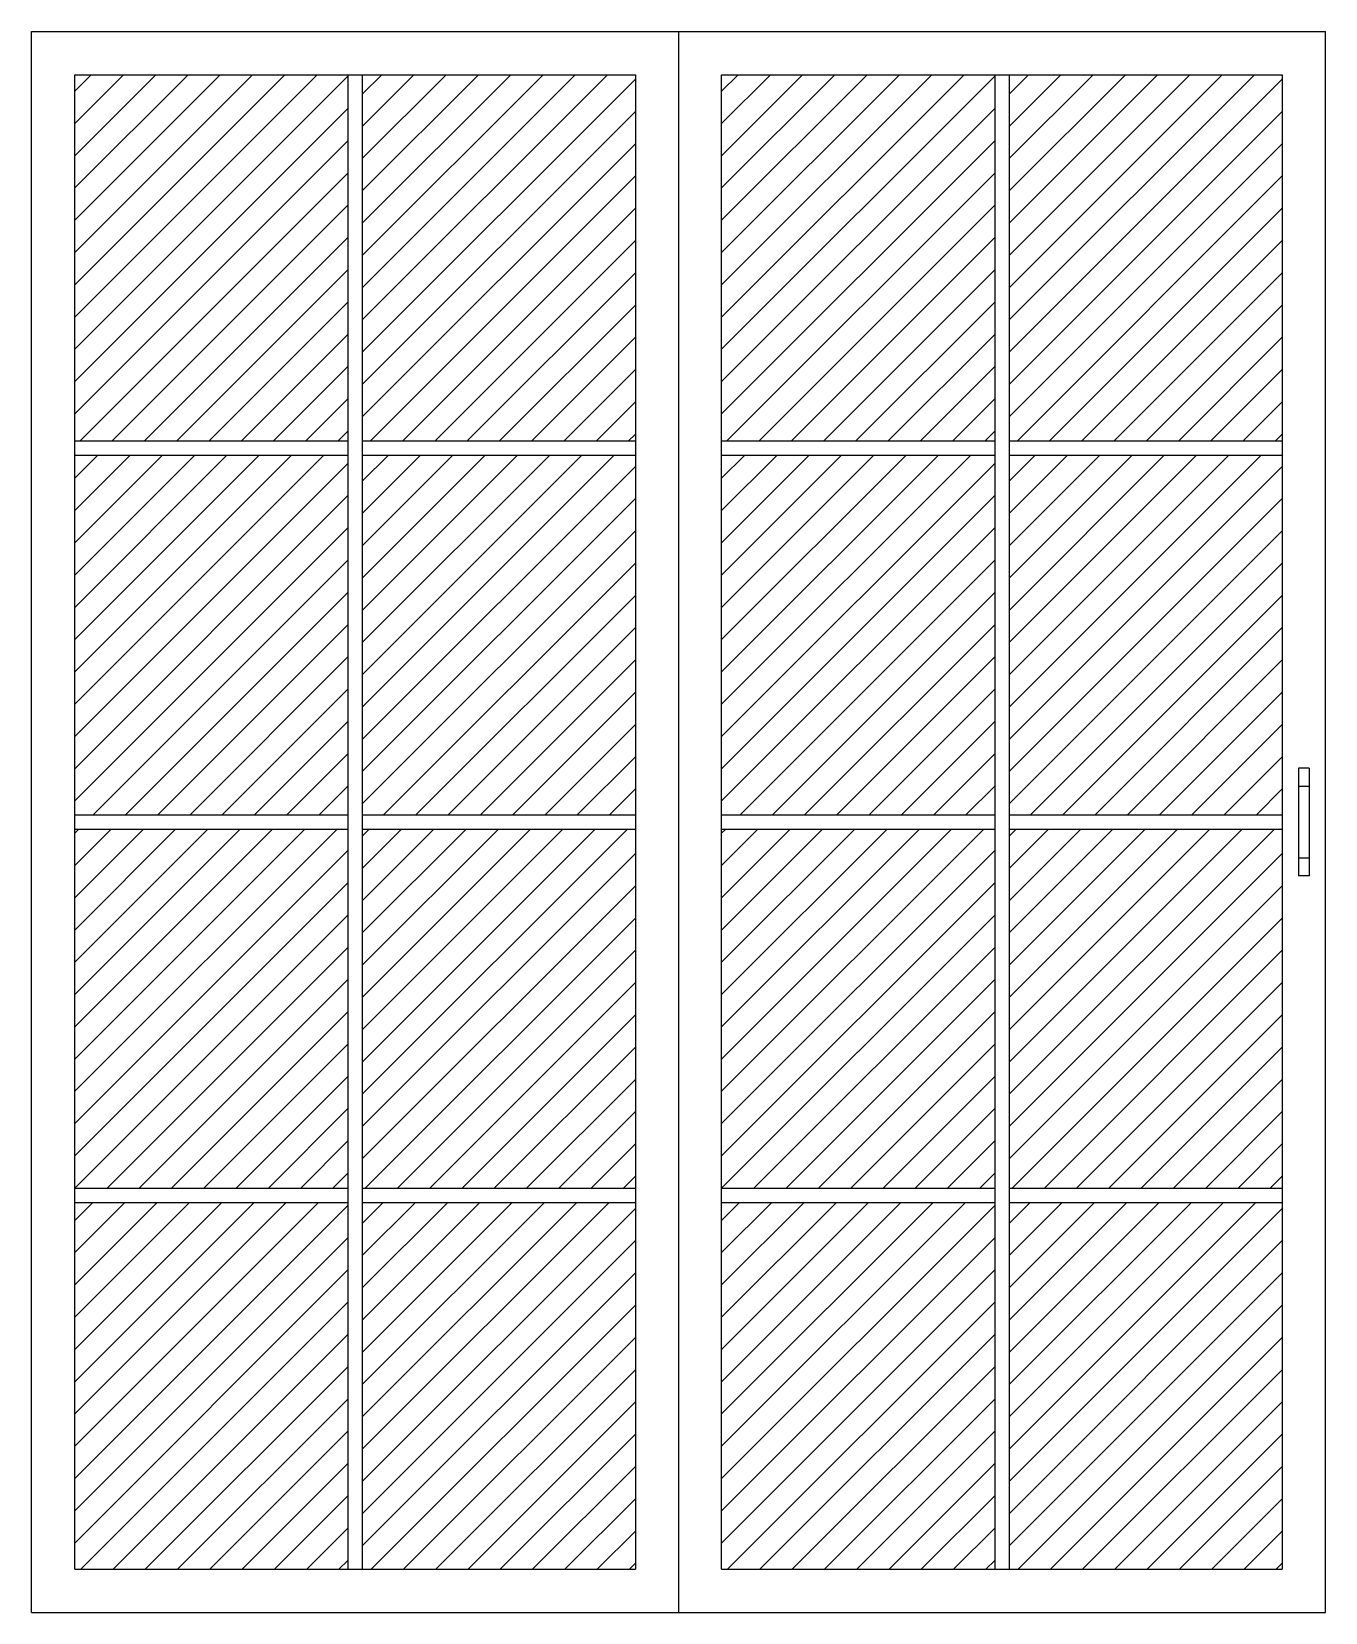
# Model space of a CAD drawing. Header units: millimetres. Extents: x 1528 to 3291, y 305 to 1763.
# Drawn here: x 3111.2 to 3291.2, y 314.7 to 534.7 of the extents above; entities that cross this region are included whole.
import ezdxf

# ---------------------------------------------------------------- set-up
doc = ezdxf.new("R2010")
doc.units = ezdxf.units.MM

# ---------------------------------------------------------------- blocks, each defined once
blk = doc.blocks.new('Z$W@#16366')
for p, q in [((0, 15), (0, 0)), ((1.5, 15), (0, 15)), ((1.5, 15), (1.5, 0)), ((0, 12.5), (1.5, 12.5)), ((0, 2.5), (1.5, 2.5)), ((1.5, 0), (0, 0))]:
    blk.add_line(p, q)

msp = doc.modelspace()

# ---------------------------------------------------------------- hatches: boundary and pattern name
h = msp.add_hatch()
h.set_pattern_fill('ANSI31', color=256, style=0)
h.paths.add_polyline_path([(3117.19, 528.68), (3117.19, 477.68), (3155.19, 477.68), (3155.19, 528.68)])
h.paths.add_polyline_path([(3157.19, 477.68), (3195.19, 477.68), (3195.19, 528.68), (3157.19, 528.68)])
h.paths.add_polyline_path([(3117.19, 320.68), (3117.19, 371.68), (3155.19, 371.68), (3155.19, 320.68)])
h.paths.add_polyline_path([(3195.19, 320.68), (3195.19, 371.68), (3157.19, 371.68), (3157.19, 320.68)])
h.paths.add_polyline_path([(3155.19, 425.68), (3155.19, 475.68), (3117.19, 475.68), (3117.19, 425.68)])
h.paths.add_polyline_path([(3157.19, 425.68), (3195.19, 425.68), (3195.19, 475.68), (3157.19, 475.68)])
h.paths.add_polyline_path([(3157.19, 373.68), (3195.19, 373.68), (3195.19, 423.68), (3157.19, 423.68)])
h.paths.add_polyline_path([(3117.19, 373.68), (3155.19, 373.68), (3155.19, 423.68), (3117.19, 423.68)])
h = msp.add_hatch()
h.set_pattern_fill('ANSI31', color=256, style=0)
h.set_pattern_definition([(45, (90, 0), (-2.245064, 2.245064), [])])
h.paths.add_polyline_path([(3207.19, 528.68), (3207.19, 477.68), (3245.19, 477.68), (3245.19, 528.68)])
h.paths.add_polyline_path([(3247.19, 477.68), (3285.19, 477.68), (3285.19, 528.68), (3247.19, 528.68)])
h.paths.add_polyline_path([(3207.19, 320.68), (3207.19, 371.68), (3245.19, 371.68), (3245.19, 320.68)])
h.paths.add_polyline_path([(3285.19, 320.68), (3285.19, 371.68), (3247.19, 371.68), (3247.19, 320.68)])
h.paths.add_polyline_path([(3245.19, 425.68), (3245.19, 475.68), (3207.19, 475.68), (3207.19, 425.68)])
h.paths.add_polyline_path([(3247.19, 425.68), (3285.19, 425.68), (3285.19, 475.68), (3247.19, 475.68)])
h.paths.add_polyline_path([(3247.19, 373.68), (3285.19, 373.68), (3285.19, 423.68), (3247.19, 423.68)])
h.paths.add_polyline_path([(3207.19, 373.68), (3245.19, 373.68), (3245.19, 423.68), (3207.19, 423.68)])

# ---------------------------------------------------------------- linework, layer by layer
for p, q in [((3111.19, 314.68), (3111.19, 534.68)), ((3111.19, 534.68), (3291.19, 534.68)), ((3201.19, 534.68), (3201.19, 314.68)), ((3291.19, 314.68), (3291.19, 534.68)), ((3117.19, 528.68), (3195.19, 528.68)), ((3117.19, 320.68), (3117.19, 528.68)), ((3155.19, 528.68), (3155.19, 320.68)), ((3157.19, 528.68), (3157.19, 320.68)), ((3195.19, 528.68), (3195.19, 320.68)), ((3207.19, 528.68), (3285.19, 528.68)), ((3207.19, 320.68), (3207.19, 528.68)), ((3245.19, 528.68), (3245.19, 320.68)), ((3247.19, 528.68), (3247.19, 320.68)), ((3285.19, 528.68), (3285.19, 320.68)), ((3155.19, 477.68), (3117.19, 477.68)), ((3195.19, 477.68), (3157.19, 477.68)), ((3245.19, 477.68), (3207.19, 477.68)), ((3285.19, 477.68), (3247.19, 477.68)), ((3155.19, 475.68), (3117.19, 475.68)), ((3195.19, 475.68), (3157.19, 475.68)), ((3245.19, 475.68), (3207.19, 475.68)), ((3285.19, 475.68), (3247.19, 475.68)), ((3117.19, 425.68), (3155.19, 425.68)), ((3157.19, 425.68), (3195.19, 425.68)), ((3207.19, 425.68), (3245.19, 425.68)), ((3247.19, 425.68), (3285.19, 425.68)), ((3117.19, 423.68), (3155.19, 423.68)), ((3157.19, 423.68), (3195.19, 423.68)), ((3207.19, 423.68), (3245.19, 423.68)), ((3247.19, 423.68), (3285.19, 423.68)), ((3155.19, 373.68), (3117.19, 373.68)), ((3195.19, 373.68), (3157.19, 373.68)), ((3245.19, 373.68), (3207.19, 373.68)), ((3285.19, 373.68), (3247.19, 373.68)), ((3155.19, 371.68), (3117.19, 371.68)), ((3195.19, 371.68), (3157.19, 371.68)), ((3245.19, 371.68), (3207.19, 371.68)), ((3285.19, 371.68), (3247.19, 371.68)), ((3117.19, 320.68), (3195.19, 320.68)), ((3207.19, 320.68), (3285.19, 320.68)), ((3111.19, 314.68), (3291.19, 314.68))]:
    msp.add_line(p, q)

# ---------------------------------------------------------------- block references
msp.add_blockref('Z$W@#16366', (3287.44, 417.18))

doc.saveas('drawing.dxf')
